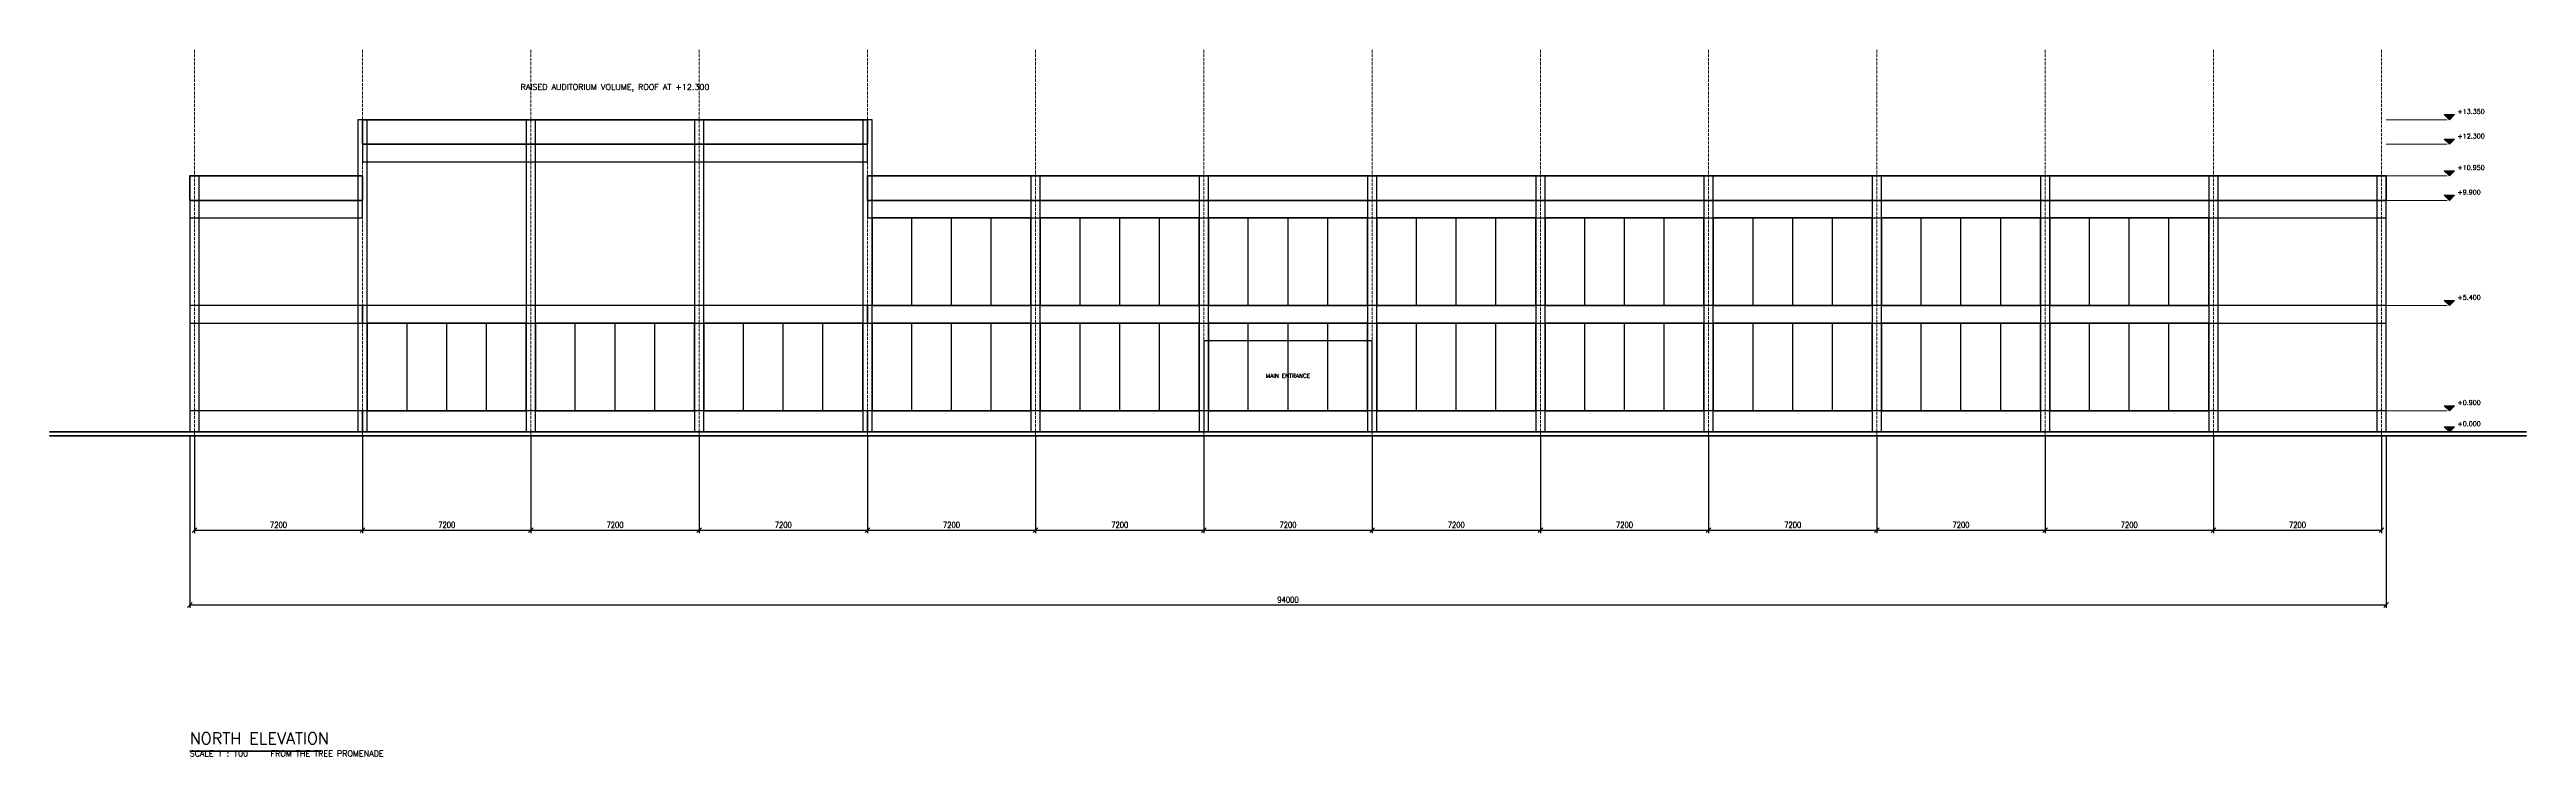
# Model space of a CAD drawing. Header units: millimetres. Extents: x -33945 to 191000, y -348875 to 205218.
# Drawn here: x -6200 to 99800, y -268875 to -238650 of the extents above; entities that cross this region are included whole.
import ezdxf
from ezdxf.enums import TextEntityAlignment as Align

# ---------------------------------------------------------------- set-up
doc = ezdxf.new("R2010")
doc.units = ezdxf.units.MM
doc.header["$LTSCALE"] = 50
doc.linetypes.add('DASHDOT', pattern=[3.556, 2.54, -0.508, 0, -0.508])
for name, color, linetype, lineweight in [('A-ANNO-DIMS', 2, 'Continuous', 13), ('A-ANNO-SYMB', 6, 'Continuous', 18), ('A-ANNO-TEXT', 7, 'Continuous', 18), ('A-ANNO-TITL', 7, 'Continuous', 35), ('A-ELEV', 7, 'Continuous', 25), ('A-ELEV-FINE', 8, 'Continuous', 13), ('A-FLOR-LEVL', 6, 'Continuous', 18), ('A-GLAZ', 4, 'Continuous', 25), ('A-GRID', 8, 'DASHDOT', 13), ('A-ROOF', 30, 'Continuous', 35), ('A-SECT-GRND', 8, 'Continuous', 50)]:
    doc.layers.add(name, color=color, linetype=linetype, lineweight=lineweight)
doc.styles.add('AMA-NOTE', font='romans.shx', dxfattribs={"width": 0.85})
doc.styles.add('AMA-TITLE', font='romand.shx', dxfattribs={"width": 0.9})
doc.dimstyles.new('AMA-100', dxfattribs={"dimscale": 100, "dimtxt": 2.5, "dimasz": 2.5, "dimexe": 1.25, "dimexo": 2, "dimgap": 1, "dimtad": 1, "dimdec": 0, "dimtxsty": 'AMA-NOTE', "dimtsz": 1, "dimcen": 2.5, "dimclrd": 8, "dimclre": 8, "dimclrt": 7, "dimazin": 3, "dimtfac": 1, "dimtmove": 0, "dimatfit": 3})

msp = doc.modelspace()

# ---------------------------------------------------------------- hatches: boundary and pattern name
at = {"layer": 'A-ANNO-SYMB'}
for points in [[(96500, -241650), (96280, -241430), (96720, -241430)], [(96500, -242700), (96280, -242480), (96720, -242480)], [(96500, -244050), (96280, -243830), (96720, -243830)], [(96500, -245100), (96280, -244880), (96720, -244880)], [(96500, -249600), (96280, -249380), (96720, -249380)], [(96500, -254100), (96280, -253880), (96720, -253880)], [(96500, -255000), (96280, -254780), (96720, -254780)]]:
    msp.add_hatch(color=7, dxfattribs=at).paths.add_polyline_path(points)

# ---------------------------------------------------------------- linework, layer by layer
for points in [[(96500, -241650), (96280, -241430), (96720, -241430)], [(96500, -242700), (96280, -242480), (96720, -242480)], [(96500, -244050), (96280, -243830), (96720, -243830)], [(96500, -245100), (96280, -244880), (96720, -244880)], [(96500, -249600), (96280, -249380), (96720, -249380)], [(96500, -254100), (96280, -253880), (96720, -253880)], [(96500, -255000), (96280, -254780), (96720, -254780)]]:
    msp.add_lwpolyline(points, close=True, dxfattribs=at)
at = {"layer": 'A-ANNO-TITL'}
msp.add_line((-200, -268650), (5425, -268650), dxfattribs=at)
at = {"layer": 'A-ELEV'}
for p, q in [((7200, -241650), (28800, -241650)), ((-200, -244050), (7200, -244050)), ((28800, -244050), (93800, -244050))]:
    msp.add_line(p, q, dxfattribs=at)
for points in [[(7000, -255000), (7400, -255000), (7400, -241650), (7000, -241650)], [(14200, -255000), (14600, -255000), (14600, -241650), (14200, -241650)], [(21400, -255000), (21800, -255000), (21800, -241650), (21400, -241650)], [(28600, -255000), (29000, -255000), (29000, -241650), (28600, -241650)], [(7200, -243450), (28800, -243450), (28800, -242700), (7200, -242700)], [(-200, -255000), (200, -255000), (200, -244050), (-200, -244050)], [(35800, -255000), (36200, -255000), (36200, -244050), (35800, -244050)], [(43000, -255000), (43400, -255000), (43400, -244050), (43000, -244050)], [(50200, -255000), (50600, -255000), (50600, -244050), (50200, -244050)], [(57400, -255000), (57800, -255000), (57800, -244050), (57400, -244050)], [(64600, -255000), (65000, -255000), (65000, -244050), (64600, -244050)], [(71800, -255000), (72200, -255000), (72200, -244050), (71800, -244050)], [(79000, -255000), (79400, -255000), (79400, -244050), (79000, -244050)], [(86200, -255000), (86600, -255000), (86600, -244050), (86200, -244050)], [(93400, -255000), (93800, -255000), (93800, -244050), (93400, -244050)], [(-200, -245850), (7200, -245850), (7200, -245100), (-200, -245100)], [(28800, -245850), (93800, -245850), (93800, -245100), (28800, -245100)], [(-200, -250350), (7200, -250350), (7200, -249600), (-200, -249600)], [(7200, -250350), (28800, -250350), (28800, -249600), (7200, -249600)], [(28800, -250350), (93800, -250350), (93800, -249600), (28800, -249600)], [(43200, -255000), (50400, -255000), (50400, -251100), (43200, -251100)], [(-200, -255000), (7200, -255000), (7200, -254100), (-200, -254100)], [(7200, -255000), (28800, -255000), (28800, -254100), (7200, -254100)], [(28800, -255000), (93800, -255000), (93800, -254100), (28800, -254100)]]:
    msp.add_lwpolyline(points, close=True, dxfattribs=at)
at = {"layer": 'A-ELEV-FINE'}
for p, q in [((29000, -249600), (35800, -249600)), ((36200, -249600), (43000, -249600)), ((43400, -249600), (50200, -249600)), ((50600, -249600), (57400, -249600)), ((57800, -249600), (64600, -249600)), ((65000, -249600), (71800, -249600)), ((72200, -249600), (79000, -249600)), ((79400, -249600), (86200, -249600)), ((7400, -254100), (14200, -254100)), ((14600, -254100), (21400, -254100)), ((21800, -254100), (28600, -254100)), ((29000, -254100), (35800, -254100)), ((36200, -254100), (43000, -254100)), ((43400, -254100), (50200, -254100)), ((50600, -254100), (57400, -254100)), ((57800, -254100), (64600, -254100)), ((65000, -254100), (71800, -254100)), ((72200, -254100), (79000, -254100)), ((79400, -254100), (86200, -254100))]:
    msp.add_line(p, q, dxfattribs=at)
at = {"layer": 'A-FLOR-LEVL'}
for p, q in [((93800, -241650), (96400, -241650)), ((93800, -242700), (96400, -242700)), ((93800, -244050), (96400, -244050)), ((93800, -245100), (96400, -245100)), ((93800, -249600), (96400, -249600)), ((93800, -254100), (96400, -254100)), ((93800, -255000), (96400, -255000))]:
    msp.add_line(p, q, dxfattribs=at)
at = {"layer": 'A-GLAZ'}
for p, q in [((30700, -249600), (30700, -245850)), ((32400, -249600), (32400, -245850)), ((34100, -249600), (34100, -245850)), ((37900, -249600), (37900, -245850)), ((39600, -249600), (39600, -245850)), ((41300, -249600), (41300, -245850)), ((45100, -249600), (45100, -245850)), ((46800, -249600), (46800, -245850)), ((48500, -249600), (48500, -245850)), ((52300, -249600), (52300, -245850)), ((54000, -249600), (54000, -245850)), ((55700, -249600), (55700, -245850)), ((59500, -249600), (59500, -245850)), ((61200, -249600), (61200, -245850)), ((62900, -249600), (62900, -245850)), ((66700, -249600), (66700, -245850)), ((68400, -249600), (68400, -245850)), ((70100, -249600), (70100, -245850)), ((73900, -249600), (73900, -245850)), ((75600, -249600), (75600, -245850)), ((77300, -249600), (77300, -245850)), ((81100, -249600), (81100, -245850)), ((82800, -249600), (82800, -245850)), ((84500, -249600), (84500, -245850)), ((9100, -254100), (9100, -250350)), ((10800, -254100), (10800, -250350)), ((12500, -254100), (12500, -250350)), ((16300, -254100), (16300, -250350)), ((18000, -254100), (18000, -250350)), ((19700, -254100), (19700, -250350)), ((23500, -254100), (23500, -250350)), ((25200, -254100), (25200, -250350)), ((26900, -254100), (26900, -250350)), ((30700, -254100), (30700, -250350)), ((32400, -254100), (32400, -250350)), ((34100, -254100), (34100, -250350)), ((37900, -254100), (37900, -250350)), ((39600, -254100), (39600, -250350)), ((41300, -254100), (41300, -250350)), ((45100, -254100), (45100, -250350)), ((46800, -254100), (46800, -250350)), ((48500, -254100), (48500, -250350)), ((52300, -254100), (52300, -250350)), ((54000, -254100), (54000, -250350)), ((55700, -254100), (55700, -250350)), ((59500, -254100), (59500, -250350)), ((61200, -254100), (61200, -250350)), ((62900, -254100), (62900, -250350)), ((66700, -254100), (66700, -250350)), ((68400, -254100), (68400, -250350)), ((70100, -254100), (70100, -250350)), ((73900, -254100), (73900, -250350)), ((75600, -254100), (75600, -250350)), ((77300, -254100), (77300, -250350)), ((81100, -254100), (81100, -250350)), ((82800, -254100), (82800, -250350)), ((84500, -254100), (84500, -250350))]:
    msp.add_line(p, q, dxfattribs=at)
for points in [[(29000, -249600), (35800, -249600), (35800, -245850), (29000, -245850)], [(36200, -249600), (43000, -249600), (43000, -245850), (36200, -245850)], [(43400, -249600), (50200, -249600), (50200, -245850), (43400, -245850)], [(50600, -249600), (57400, -249600), (57400, -245850), (50600, -245850)], [(57800, -249600), (64600, -249600), (64600, -245850), (57800, -245850)], [(65000, -249600), (71800, -249600), (71800, -245850), (65000, -245850)], [(72200, -249600), (79000, -249600), (79000, -245850), (72200, -245850)], [(79400, -249600), (86200, -249600), (86200, -245850), (79400, -245850)], [(7400, -254100), (14200, -254100), (14200, -250350), (7400, -250350)], [(14600, -254100), (21400, -254100), (21400, -250350), (14600, -250350)], [(21800, -254100), (28600, -254100), (28600, -250350), (21800, -250350)], [(29000, -254100), (35800, -254100), (35800, -250350), (29000, -250350)], [(36200, -254100), (43000, -254100), (43000, -250350), (36200, -250350)], [(43400, -254100), (50200, -254100), (50200, -250350), (43400, -250350)], [(50600, -254100), (57400, -254100), (57400, -250350), (50600, -250350)], [(57800, -254100), (64600, -254100), (64600, -250350), (57800, -250350)], [(65000, -254100), (71800, -254100), (71800, -250350), (65000, -250350)], [(72200, -254100), (79000, -254100), (79000, -250350), (72200, -250350)], [(79400, -254100), (86200, -254100), (86200, -250350), (79400, -250350)]]:
    msp.add_lwpolyline(points, close=True, dxfattribs=at)
at = {"layer": 'A-GRID'}
for p, q in [((0, -258000), (0, -238650)), ((7200, -258000), (7200, -238650)), ((14400, -258000), (14400, -238650)), ((21600, -258000), (21600, -238650)), ((28800, -258000), (28800, -238650)), ((36000, -258000), (36000, -238650)), ((43200, -258000), (43200, -238650)), ((50400, -258000), (50400, -238650)), ((57600, -258000), (57600, -238650)), ((64800, -258000), (64800, -238650)), ((72000, -258000), (72000, -238650)), ((79200, -258000), (79200, -238650)), ((86400, -258000), (86400, -238650)), ((93600, -258000), (93600, -238650))]:
    msp.add_line(p, q, dxfattribs=at)
at = {"layer": 'A-ROOF'}
for points in [[(7200, -242700), (28800, -242700), (28800, -241650), (7200, -241650)], [(-200, -245100), (7200, -245100), (7200, -244050), (-200, -244050)], [(28800, -245100), (93800, -245100), (93800, -244050), (28800, -244050)]]:
    msp.add_lwpolyline(points, close=True, dxfattribs=at)
at = {"layer": 'A-SECT-GRND'}
for p, q in [((-6200, -255000), (99800, -255000)), ((-6200, -255160), (99800, -255160))]:
    msp.add_line(p, q, dxfattribs=at)

# ---------------------------------------------------------------- texts
at = {"layer": 'A-ANNO-SYMB', "style": 'AMA-NOTE'}
for s, p in [('+13.350', (96850, -241298)), ('+12.300', (96850, -242348)), ('+10.950', (96850, -243698)), ('+9.900', (96850, -244748)), ('+5.400', (96850, -249248)), ('+0.900', (96850, -253748)), ('+0.000', (96850, -254648))]:
    msp.add_text(s, height=200, dxfattribs=at).set_placement(p, align=Align.MIDDLE_LEFT)
at = {"layer": 'A-ANNO-TEXT', "style": 'AMA-NOTE'}
msp.add_text('RAISED AUDITORIUM VOLUME, ROOF AT +12.300', height=250, dxfattribs=at).set_placement((18000, -240450), align=Align.BOTTOM_CENTER)
msp.add_text('MAIN ENTRANCE', height=180, dxfattribs=at).set_placement((46800, -252600), align=Align.MIDDLE_CENTER)
at = {"layer": 'A-ANNO-TITL'}
for s, height, style, p in [('NORTH ELEVATION', 500, 'AMA-TITLE', (-200, -268500)), ('SCALE 1 : 100    FROM THE TREE PROMENADE', 250, 'AMA-NOTE', (-200, -268950))]:
    msp.add_text(s, height=height, dxfattribs=dict(at, style=style)).set_placement(p, align=Align.BOTTOM_LEFT)

# ---------------------------------------------------------------- dimensions: what is measured, and where the dimension line sits
at = {"layer": 'A-ANNO-DIMS'}
for base, p1, p2 in [((-200, -262400), (-200, -255000), (93800, -255000)), ((0, -259200), (0, -255000), (7200, -255000)), ((7200, -259200), (7200, -255000), (14400, -255000)), ((14400, -259200), (14400, -255000), (21600, -255000)), ((21600, -259200), (21600, -255000), (28800, -255000)), ((28800, -259200), (28800, -255000), (36000, -255000)), ((36000, -259200), (36000, -255000), (43200, -255000)), ((43200, -259200), (43200, -255000), (50400, -255000)), ((50400, -259200), (50400, -255000), (57600, -255000)), ((57600, -259200), (57600, -255000), (64800, -255000)), ((64800, -259200), (64800, -255000), (72000, -255000)), ((72000, -259200), (72000, -255000), (79200, -255000)), ((79200, -259200), (79200, -255000), (86400, -255000)), ((86400, -259200), (86400, -255000), (93600, -255000))]:
    msp.add_linear_dim(base=base, p1=p1, p2=p2, dimstyle='AMA-100', dxfattribs=at).render()

doc.saveas('drawing.dxf')
